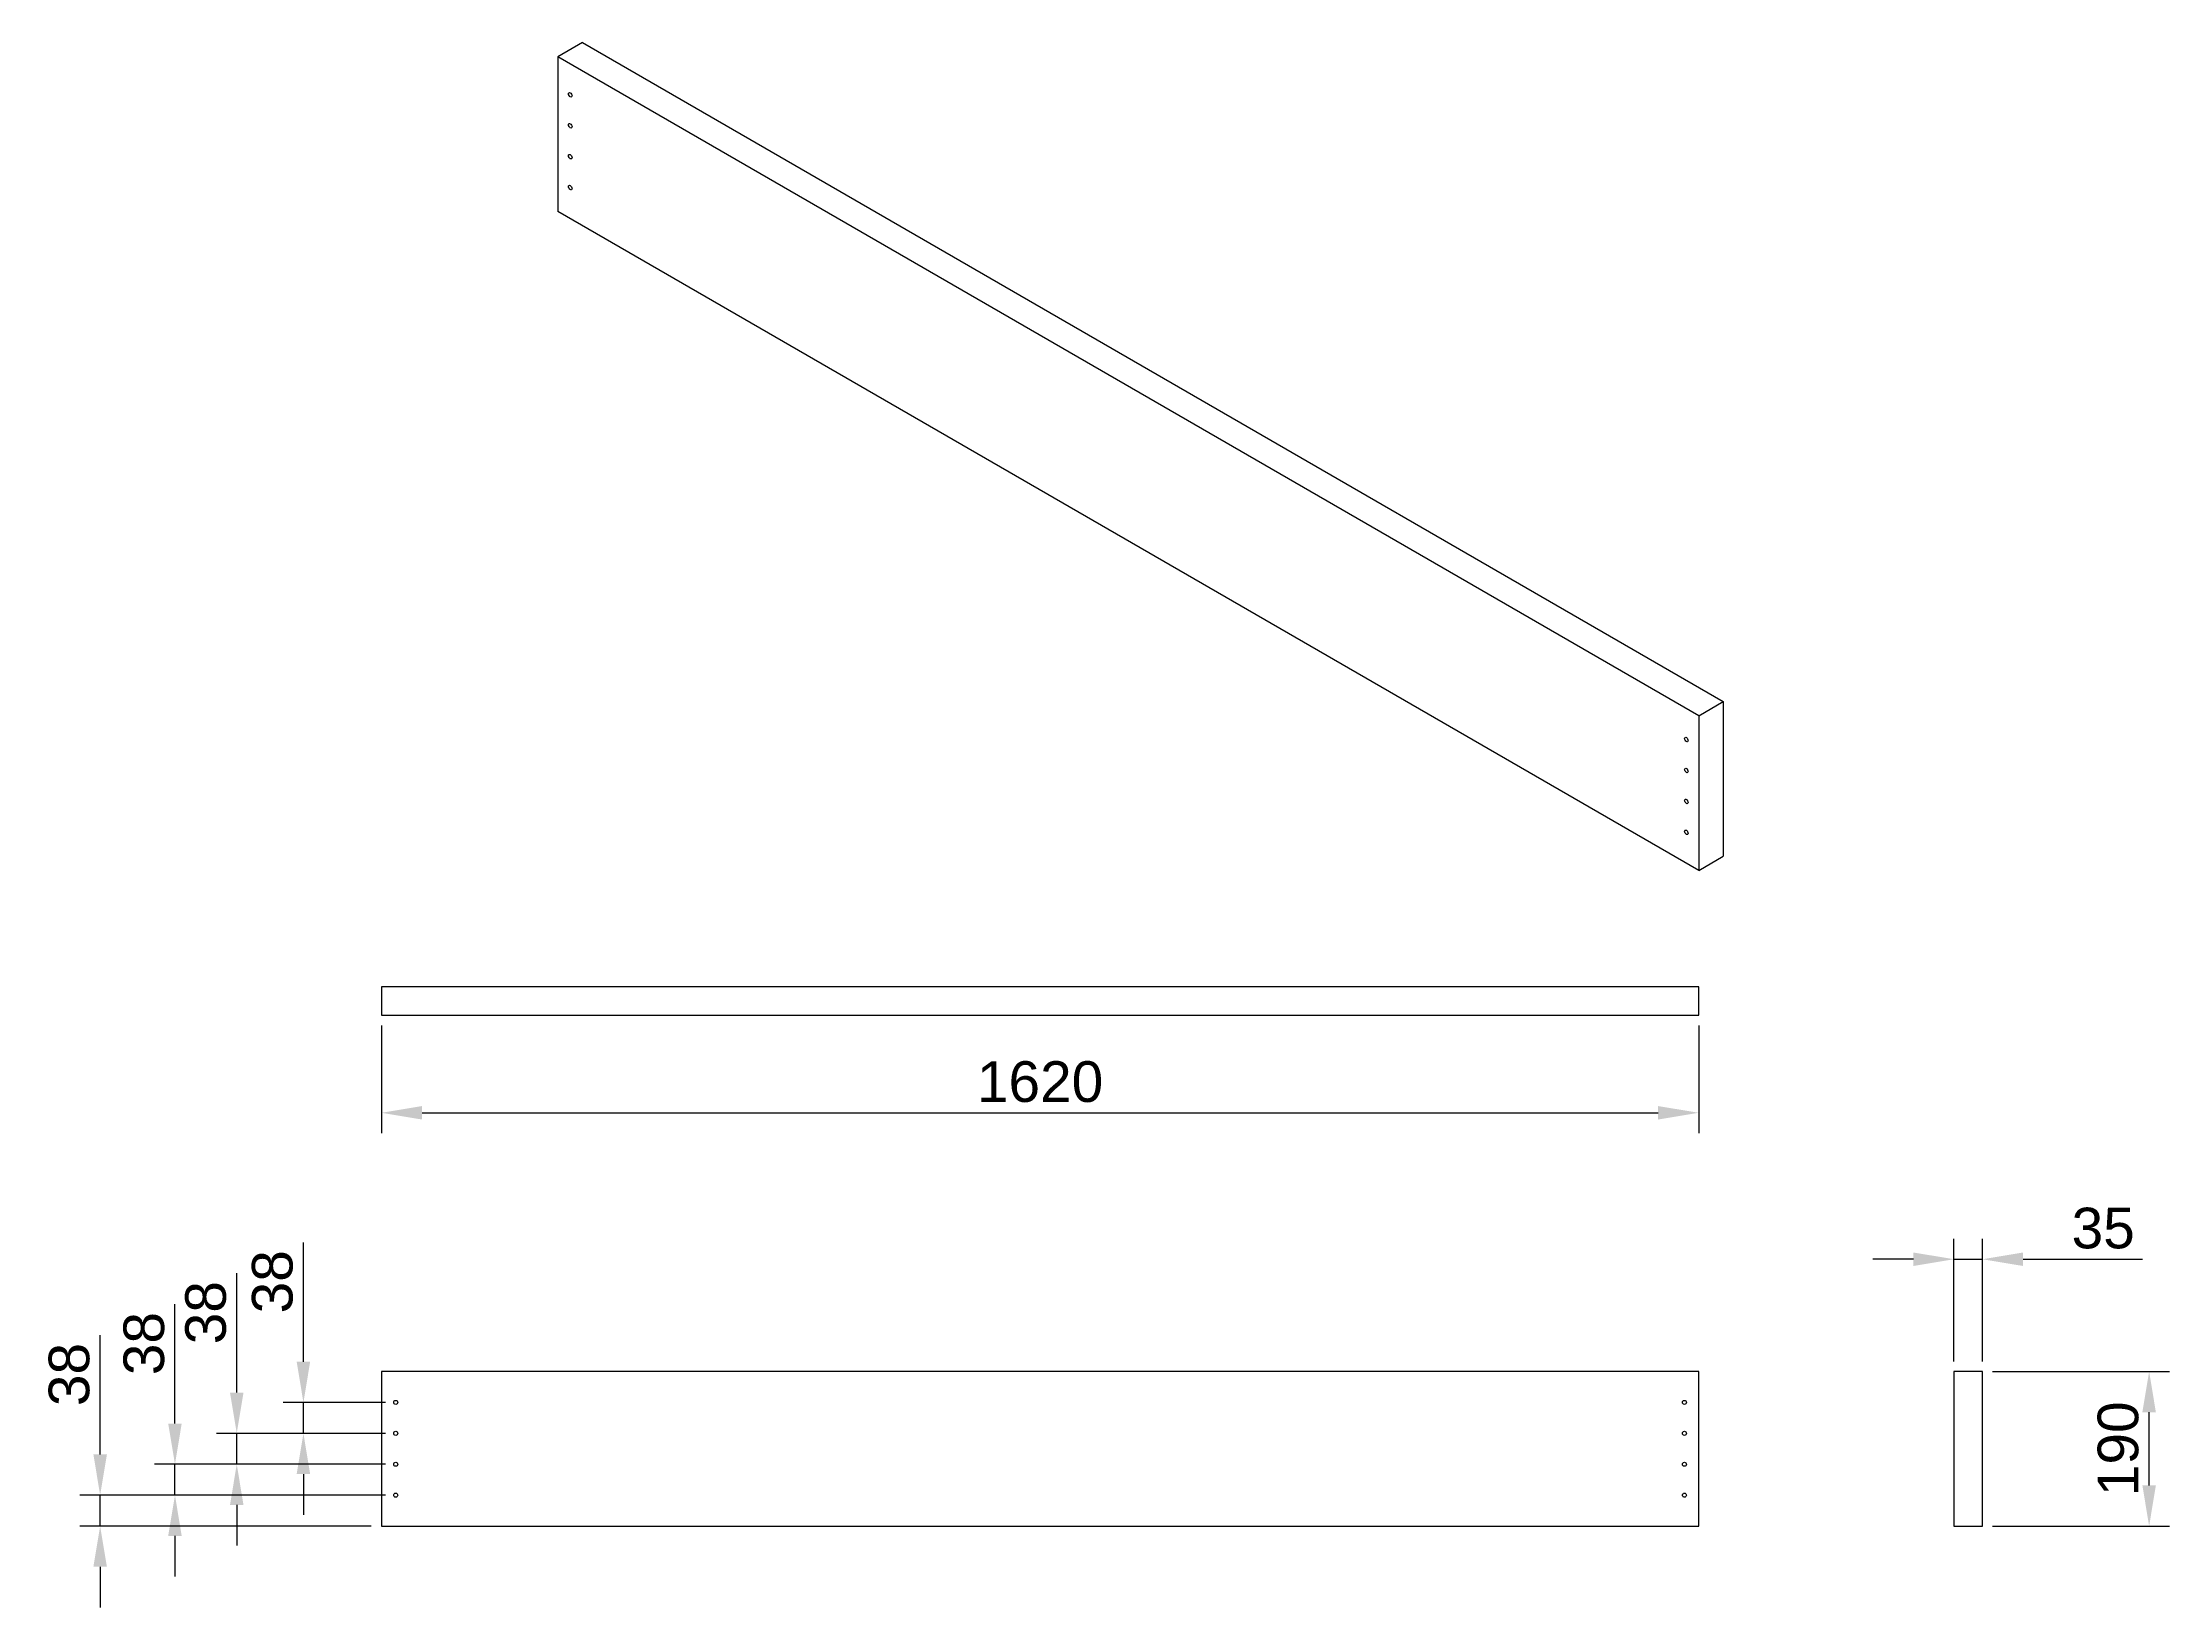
# Model space of a CAD drawing. Header units: millimetres. Extents: x 308 to 10062, y 153 to 8594.
# Drawn here: x 7422 to 10038, y 3104 to 5028 of the extents above; entities that cross this region are included whole.
import ezdxf

# ---------------------------------------------------------------- set-up
doc = ezdxf.new("R2010")
doc.units = ezdxf.units.MM
doc.styles.get("Standard").update_dxf_attribs({"font": 'arial.ttf'})
doc.dimstyles.new('Annotative', dxfattribs={"dimscale": 0, "dimtxt": 2.5, "dimasz": 2.5, "dimexe": 1.25, "dimexo": 0.625, "dimtad": 1, "dimtxsty": 'Standard', "dimcen": 2.5, "dimadec": 0, "dimazin": 0, "dimtfac": 1, "dimtmove": 0, "dimatfit": 3, "dimfxl": 1, "dimarcsym": 0})

# ---------------------------------------------------------------- blocks, each defined once
blk = doc.blocks.new('*D28')
at = {"color": 0, "lineweight": -2, "transparency": 16777216}
for p, q in [((9722.5, 3532), (9672.5, 3532)), ((9772.5, 3406.5), (9772.5, 3557)), ((9772.5, 3532), (9807.5, 3532)), ((9807.5, 3406.5), (9807.5, 3557)), ((9857.5, 3532), (10004.5, 3532))]:
    blk.add_line(p, q, dxfattribs=at)
at = {"color": 0, "transparency": 16777216}
for points in [[(9722.5, 3540.3), (9722.5, 3523.7), (9772.5, 3532)], [(9857.5, 3540.3), (9857.5, 3523.7), (9807.5, 3532)]]:
    blk.add_solid(points, dxfattribs=at)
at = {"layer": 'Defpoints', "color": 0, "transparency": 16777216}
for p in [(9807.5, 3532), (9772.5, 3394), (9807.5, 3394)]:
    blk.add_point(p, dxfattribs=at)
at = {"color": 0, "transparency": 16777216, "insert": (9956, 3570), "char_height": 50, "attachment_point": 5}
blk.add_mtext('35', dxfattribs=at)
blk = doc.blocks.new('*D29')
at = {"color": 0, "lineweight": -2, "transparency": 16777216}
for p, q in [((9820, 3394), (10037.5, 3394)), ((10012.5, 3254), (10012.5, 3344)), ((9820, 3204), (10037.5, 3204))]:
    blk.add_line(p, q, dxfattribs=at)
at = {"color": 0, "transparency": 16777216}
for points in [[(10004.2, 3344), (10020.8, 3344), (10012.5, 3394)], [(10004.2, 3254), (10020.8, 3254), (10012.5, 3204)]]:
    blk.add_solid(points, dxfattribs=at)
at = {"layer": 'Defpoints', "color": 0, "transparency": 16777216}
for p in [(9807.5, 3394), (10012.5, 3394), (9807.5, 3204)]:
    blk.add_point(p, dxfattribs=at)
at = {"color": 0, "transparency": 16777216, "insert": (9974.5, 3299), "char_height": 50, "attachment_point": 5, "rotation": 90}
blk.add_mtext('190', dxfattribs=at)
blk = doc.blocks.new('*D30')
at = {"color": 0, "lineweight": -2, "transparency": 16777216}
for p, q in [((7838.5, 3819.5), (7838.5, 3687)), ((9458.5, 3819.5), (9458.5, 3687)), ((7888.5, 3712), (9408.5, 3712))]:
    blk.add_line(p, q, dxfattribs=at)
at = {"color": 0, "transparency": 16777216}
for points in [[(7888.5, 3720.3), (7888.5, 3703.7), (7838.5, 3712)], [(9408.5, 3720.3), (9408.5, 3703.7), (9458.5, 3712)]]:
    blk.add_solid(points, dxfattribs=at)
at = {"layer": 'Defpoints', "color": 0, "transparency": 16777216}
for p in [(7838.5, 3832), (9458.5, 3832), (9458.5, 3712)]:
    blk.add_point(p, dxfattribs=at)
at = {"color": 0, "transparency": 16777216, "insert": (8648.5, 3750), "char_height": 50, "attachment_point": 5}
blk.add_mtext('1620', dxfattribs=at)
blk = doc.blocks.new('*D31')
at = {"color": 0, "lineweight": -2, "transparency": 16777216}
for p, q in [((7492.5, 3292), (7492.5, 3438.7)), ((7843.5, 3242), (7467.5, 3242)), ((7492.5, 3204), (7492.5, 3242)), ((7826, 3204), (7467.5, 3204)), ((7492.5, 3154), (7492.5, 3104))]:
    blk.add_line(p, q, dxfattribs=at)
at = {"color": 0, "transparency": 16777216}
for points in [[(7484.2, 3292), (7500.8, 3292), (7492.5, 3242)], [(7484.2, 3154), (7500.8, 3154), (7492.5, 3204)]]:
    blk.add_solid(points, dxfattribs=at)
at = {"layer": 'Defpoints', "color": 0, "transparency": 16777216}
for p in [(7492.5, 3242), (7856, 3242), (7838.5, 3204)]:
    blk.add_point(p, dxfattribs=at)
at = {"color": 0, "transparency": 16777216, "insert": (7454.5, 3390.3), "char_height": 50, "attachment_point": 5, "rotation": 90}
blk.add_mtext('38', dxfattribs=at)
blk = doc.blocks.new('*D32')
at = {"color": 0, "lineweight": -2, "transparency": 16777216}
for p, q in [((7584.5, 3330), (7584.5, 3476.7)), ((7843.5, 3280), (7559.5, 3280)), ((7584.5, 3242), (7584.5, 3280)), ((7843.5, 3242), (7559.5, 3242)), ((7584.5, 3192), (7584.5, 3142))]:
    blk.add_line(p, q, dxfattribs=at)
at = {"color": 0, "transparency": 16777216}
for points in [[(7576.2, 3330), (7592.8, 3330), (7584.5, 3280)], [(7576.2, 3192), (7592.8, 3192), (7584.5, 3242)]]:
    blk.add_solid(points, dxfattribs=at)
at = {"layer": 'Defpoints', "color": 0, "transparency": 16777216}
for p in [(7584.5, 3280), (7856, 3280), (7856, 3242)]:
    blk.add_point(p, dxfattribs=at)
at = {"color": 0, "transparency": 16777216, "insert": (7546.5, 3428.3), "char_height": 50, "attachment_point": 5, "rotation": 90}
blk.add_mtext('38', dxfattribs=at)
blk = doc.blocks.new('*D33')
at = {"color": 0, "lineweight": -2, "transparency": 16777216}
for p, q in [((7660.5, 3368), (7660.5, 3514.7)), ((7843.5, 3318), (7635.5, 3318)), ((7660.5, 3280), (7660.5, 3318)), ((7843.5, 3280), (7635.5, 3280)), ((7660.5, 3230), (7660.5, 3180))]:
    blk.add_line(p, q, dxfattribs=at)
at = {"color": 0, "transparency": 16777216}
for points in [[(7652.2, 3368), (7668.8, 3368), (7660.5, 3318)], [(7652.2, 3230), (7668.8, 3230), (7660.5, 3280)]]:
    blk.add_solid(points, dxfattribs=at)
at = {"layer": 'Defpoints', "color": 0, "transparency": 16777216}
for p in [(7660.5, 3318), (7856, 3318), (7856, 3280)]:
    blk.add_point(p, dxfattribs=at)
at = {"color": 0, "transparency": 16777216, "insert": (7622.5, 3466.3), "char_height": 50, "attachment_point": 5, "rotation": 90}
blk.add_mtext('38', dxfattribs=at)
blk = doc.blocks.new('*D34')
at = {"color": 0, "lineweight": -2, "transparency": 16777216}
for p, q in [((7742.5, 3406), (7742.5, 3552.7)), ((7843.5, 3356), (7717.5, 3356)), ((7742.5, 3318), (7742.5, 3356)), ((7843.5, 3318), (7717.5, 3318)), ((7742.5, 3268), (7742.5, 3218))]:
    blk.add_line(p, q, dxfattribs=at)
at = {"color": 0, "transparency": 16777216}
for points in [[(7734.2, 3406), (7750.8, 3406), (7742.5, 3356)], [(7734.2, 3268), (7750.8, 3268), (7742.5, 3318)]]:
    blk.add_solid(points, dxfattribs=at)
at = {"layer": 'Defpoints', "color": 0, "transparency": 16777216}
for p in [(7742.5, 3356), (7856, 3356), (7856, 3318)]:
    blk.add_point(p, dxfattribs=at)
at = {"color": 0, "transparency": 16777216, "insert": (7704.5, 3504.3), "char_height": 50, "attachment_point": 5, "rotation": 90}
blk.add_mtext('38', dxfattribs=at)

msp = doc.modelspace()

# ---------------------------------------------------------------- linework, layer by layer
for p, q in [((8085.85, 5027.5), (8055.539, 5010)), ((8085.85, 5027.5), (9488.811, 4217.5)), ((9458.5, 4200), (8055.539, 5010)), ((8055.539, 5010), (8055.539, 4820)), ((9458.5, 4010), (8055.539, 4820)), ((9458.5, 4200), (9488.811, 4217.5)), ((9488.811, 4217.5), (9488.811, 4027.5)), ((9458.5, 4200), (9458.5, 4010)), ((9458.5, 4010), (9488.811, 4027.5)), ((9458.5, 3867), (7838.5, 3867)), ((7838.5, 3867), (7838.5, 3832)), ((9458.5, 3832), (9458.5, 3867)), ((7838.5, 3832), (9458.5, 3832)), ((9458.5, 3394), (7838.5, 3394)), ((7838.5, 3394), (7838.5, 3204)), ((9458.5, 3204), (9458.5, 3394)), ((9772.5, 3394), (9772.5, 3204)), ((9807.5, 3394), (9772.5, 3394)), ((9807.5, 3204), (9807.5, 3394)), ((7838.5, 3204), (9458.5, 3204)), ((9772.5, 3204), (9807.5, 3204))]:
    msp.add_line(p, q)
for centre in [(7856, 3356), (9441, 3356), (7856, 3318), (9441, 3318), (7856, 3280), (9441, 3280), (7856, 3242), (9441, 3242)]:
    msp.add_circle(centre, 2.5)
for centre in [(8070.694, 4963.25), (8070.694, 4925.25), (8070.694, 4887.25), (8070.694, 4849.25), (9443.345, 4170.75), (9443.345, 4132.75), (9443.345, 4094.75), (9443.345, 4056.75)]:
    msp.add_ellipse(centre, major_axis=(1.531, -2.652), ratio=0.57735027)

# ---------------------------------------------------------------- dimensions: what is measured, and where the dimension line sits
for base, p1, p2, picture, middle in [((9458.5, 3712), (7838.5, 3832), (9458.5, 3832), '*D30', (8648.5, 3750.029)), ((9807.5, 3532), (9772.5, 3394), (9807.5, 3394), '*D28', (9955.982, 3570.046))]:
    dim = msp.add_linear_dim(base=base, p1=p1, p2=p2, dimstyle='Annotative')
    dim.commit()
    dim.dimension.update_dxf_attribs({"geometry": picture, "text_midpoint": middle})
for base, p1, p2, picture, middle in [((7742.5, 3356), (7856, 3318), (7856, 3356), '*D34', (7704.454, 3504.346)), ((7660.5, 3318), (7856, 3280), (7856, 3318), '*D33', (7622.454, 3466.346)), ((7584.5, 3280), (7856, 3242), (7856, 3280), '*D32', (7546.454, 3428.346)), ((7492.5, 3242), (7838.5, 3204), (7856, 3242), '*D31', (7454.454, 3390.346)), ((10012.5, 3394), (9807.5, 3204), (9807.5, 3394), '*D29', (9974.471, 3299))]:
    dim = msp.add_linear_dim(base=base, p1=p1, p2=p2, angle=90, dimstyle='Annotative')
    dim.commit()
    dim.dimension.update_dxf_attribs({"geometry": picture, "text_midpoint": middle})

doc.saveas('drawing.dxf')
